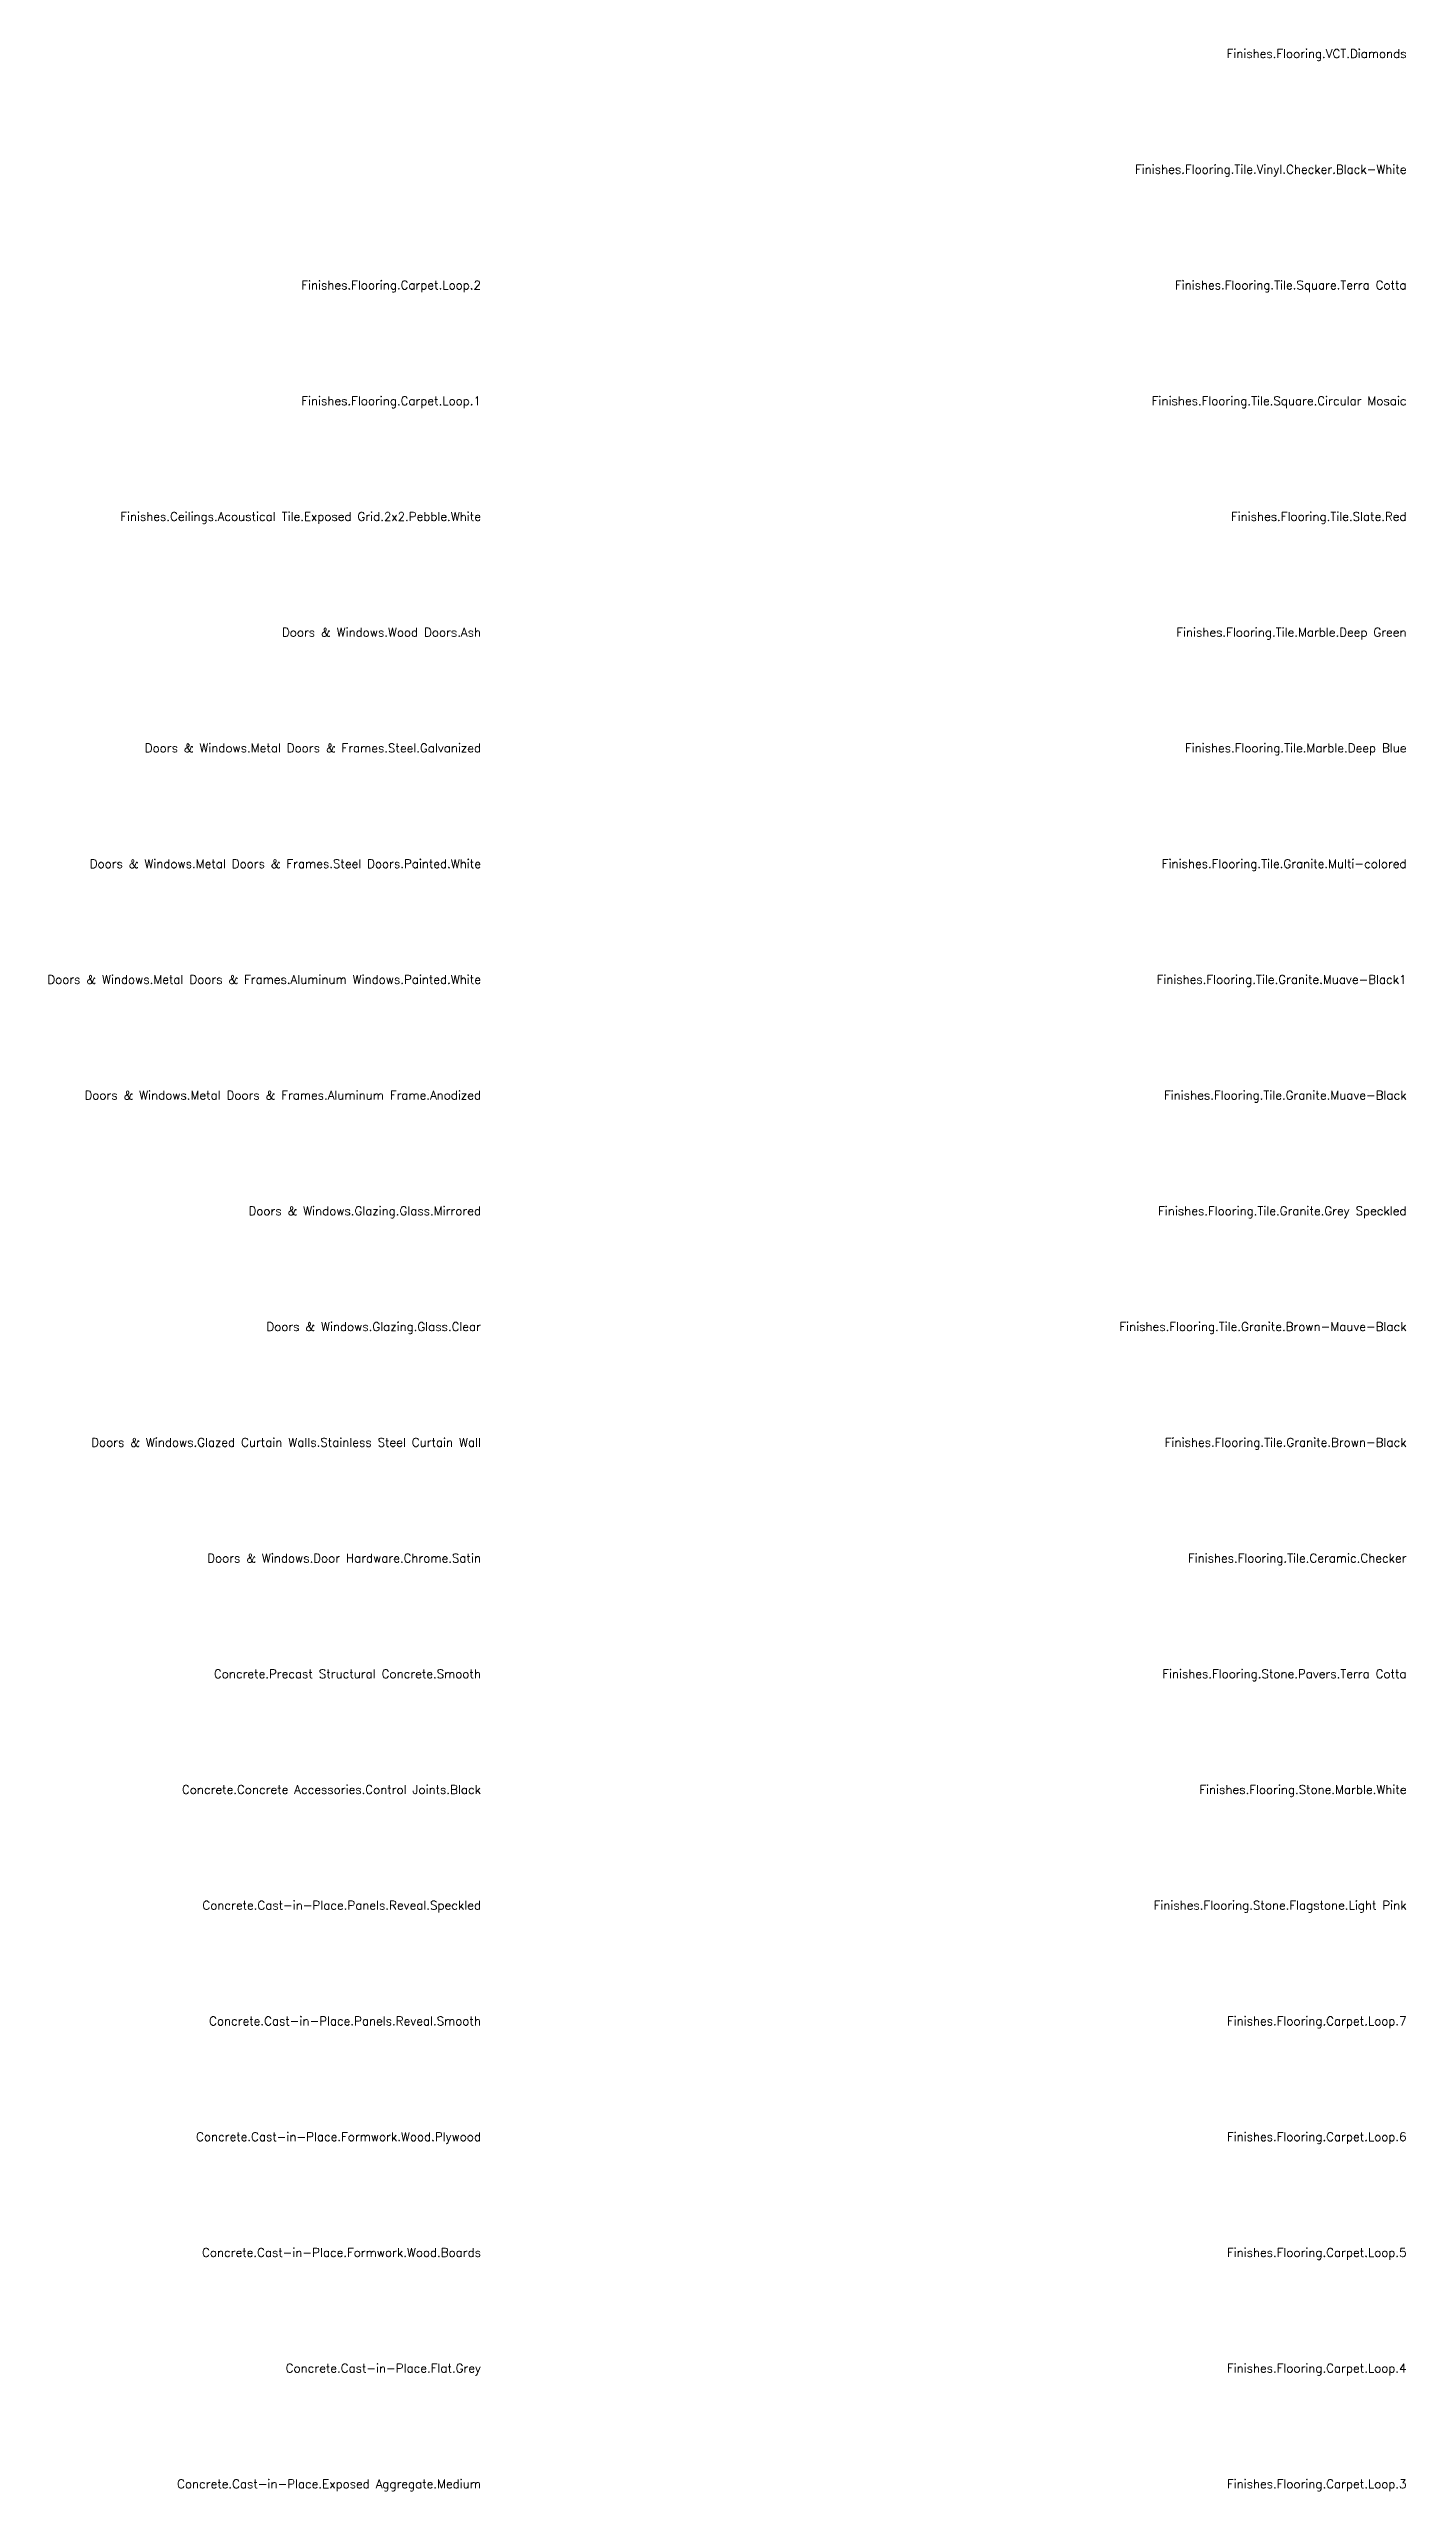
# Model space of a CAD drawing. Header units: millimetres. Extents: x -11210 to 143985, y 1425 to 64736.
# Drawn here: x -11210 to 23985, y 1425 to 64736 of the extents above; entities that cross this region are included whole.
import ezdxf
from ezdxf.enums import TextEntityAlignment as Align

# ---------------------------------------------------------------- set-up
doc = ezdxf.new("R2010")
doc.units = ezdxf.units.MM
doc.header["$LTSCALE"] = 0.5
doc.styles.add('RomanS', font='romans.shx')

msp = doc.modelspace()

# ---------------------------------------------------------------- texts
at = {"style": 'RomanS'}
for s, p in [('Finishes.Flooring.VCT.Diamonds', (23995, 64500)), ('Finishes.Flooring.Tile.Vinyl.Checker.Black-White', (23995, 61500)), ('Finishes.Flooring.Carpet.Loop.2', (-5, 58500)), ('Finishes.Flooring.Tile.Square.Terra Cotta', (23995, 58500)), ('Finishes.Flooring.Carpet.Loop.1', (-5, 55500)), ('Finishes.Flooring.Tile.Square.Circular Mosaic', (23995, 55500)), ('Finishes.Ceilings.Acoustical Tile.Exposed Grid.2x2.Pebble.White', (-5, 52500)), ('Finishes.Flooring.Tile.Slate.Red', (23995, 52500)), ('Doors & Windows.Wood Doors.Ash', (-5, 49500)), ('Finishes.Flooring.Tile.Marble.Deep Green', (23995, 49500)), ('Doors & Windows.Metal Doors & Frames.Steel.Galvanized', (-5, 46500)), ('Finishes.Flooring.Tile.Marble.Deep Blue', (23995, 46500)), ('Doors & Windows.Metal Doors & Frames.Steel Doors.Painted.White', (-5, 43500)), ('Finishes.Flooring.Tile.Granite.Multi-colored', (23995, 43500)), ('Doors & Windows.Metal Doors & Frames.Aluminum Windows.Painted.White', (-5, 40500)), ('Finishes.Flooring.Tile.Granite.Muave-Black1', (23995, 40500)), ('Doors & Windows.Metal Doors & Frames.Aluminum Frame.Anodized', (-5, 37500)), ('Finishes.Flooring.Tile.Granite.Muave-Black', (23995, 37500)), ('Doors & Windows.Glazing.Glass.Mirrored', (-5, 34500)), ('Finishes.Flooring.Tile.Granite.Grey Speckled', (23995, 34500)), ('Doors & Windows.Glazing.Glass.Clear', (-5, 31500)), ('Finishes.Flooring.Tile.Granite.Brown-Mauve-Black', (23995, 31500)), ('Doors & Windows.Glazed Curtain Walls.Stainless Steel Curtain Wall', (-5, 28500)), ('Finishes.Flooring.Tile.Granite.Brown-Black', (23995, 28500)), ('Doors & Windows.Door Hardware.Chrome.Satin', (-5, 25500)), ('Finishes.Flooring.Tile.Ceramic.Checker', (23995, 25500)), ('Concrete.Precast Structural Concrete.Smooth', (-5, 22500)), ('Finishes.Flooring.Stone.Pavers.Terra Cotta', (23995, 22500)), ('Concrete.Concrete Accessories.Control Joints.Black', (-5, 19500)), ('Finishes.Flooring.Stone.Marble.White', (23995, 19500)), ('Concrete.Cast-in-Place.Panels.Reveal.Speckled', (-5, 16500)), ('Finishes.Flooring.Stone.Flagstone.Light Pink', (23995, 16500)), ('Concrete.Cast-in-Place.Panels.Reveal.Smooth', (-5, 13500)), ('Finishes.Flooring.Carpet.Loop.7', (23995, 13500)), ('Concrete.Cast-in-Place.Formwork.Wood.Plywood', (-5, 10500)), ('Finishes.Flooring.Carpet.Loop.6', (23995, 10500)), ('Concrete.Cast-in-Place.Formwork.Wood.Boards', (-5, 7500)), ('Finishes.Flooring.Carpet.Loop.5', (23995, 7500)), ('Concrete.Cast-in-Place.Flat.Grey', (-5, 4500)), ('Finishes.Flooring.Carpet.Loop.4', (23995, 4500)), ('Concrete.Cast-in-Place.Exposed Aggregate.Medium', (-5, 1500)), ('Finishes.Flooring.Carpet.Loop.3', (23995, 1500))]:
    msp.add_text(s, height=225, dxfattribs=at).set_placement(p, align=Align.RIGHT)

doc.saveas('drawing.dxf')
